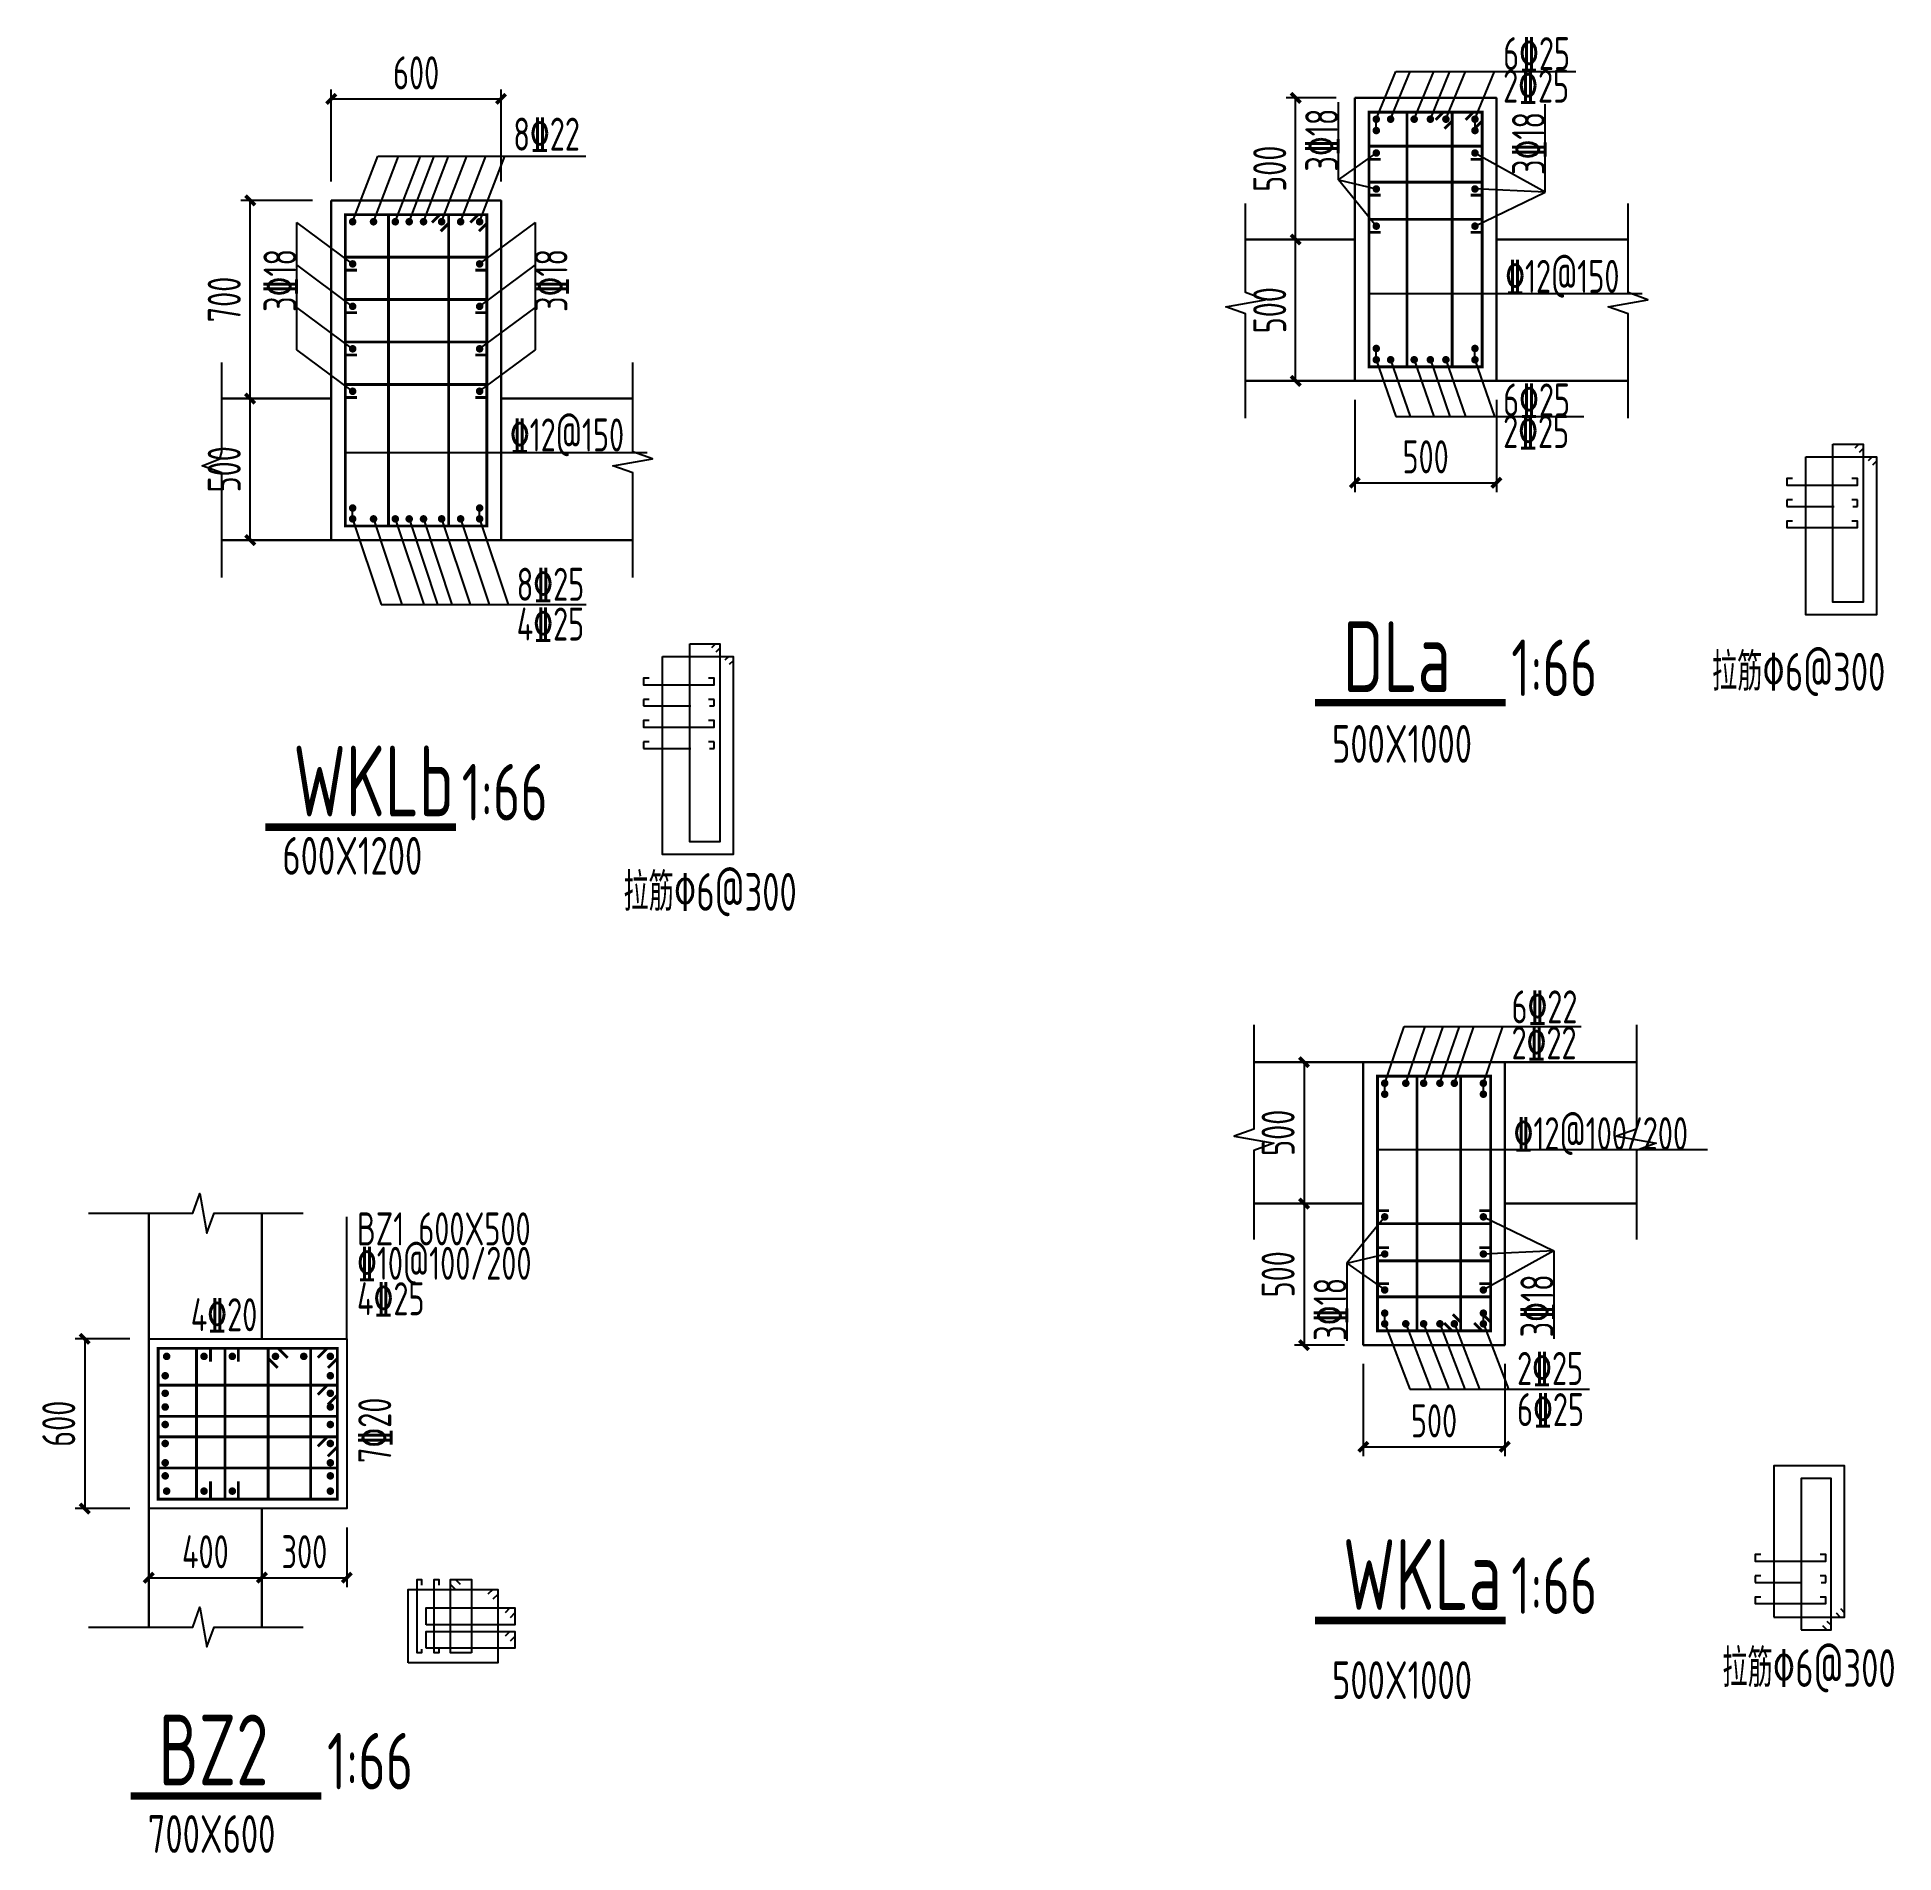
# Model space of a CAD drawing. Header units: millimetres. Extents: x -897614 to 191467, y -439928 to 101803.
# Drawn here: x -556625 to -546783, y -319655 to -310031 of the extents above; entities that cross this region are included whole.
import ezdxf

# ---------------------------------------------------------------- set-up
doc = ezdxf.new("R2010")
doc.units = ezdxf.units.MM
doc.header["$LTSCALE"] = 1000
doc.linetypes.add('DASH', pattern=[0.35, 0.25, -0.1])
for name, color, linetype in [('COLUMN', 2, 'Continuous'), ('DIM_LEAD', 3, 'Continuous'), ('DIM_SYMB', 3, 'Continuous'), ('JG_TEXT', 7, 'Continuous'), ('PUB_TEXT', 7, 'Continuous'), ('REIN', 1, 'Continuous')]:
    doc.layers.add(name, color=color, linetype=linetype)
doc.layers.add('WALL', color=6, linetype='Continuous', lineweight=30)
doc.styles.add('TSSD', font='tssdeng.shx', dxfattribs={"width": 0.7, "bigfont": 'tssdchn.shx'})
doc.dimstyles.new('TSD', dxfattribs={"dimtxt": 350, "dimasz": 100, "dimexe": 100, "dimexo": 200, "dimgap": 100, "dimtad": 1, "dimdec": 0, "dimzin": 0, "dimdsep": 46, "dimtxsty": 'TSSD', "dimblk": 'ARCHTICK', "dimcen": 0.09, "dimclrt": 7, "dimazin": 2, "dimtfac": 1, "dimtdec": 0, "dimtix": 1, "dimtmove": 2, "dimatfit": 3, "dimfxl": 0, "dimtolj": 1, "dimtzin": 0, "dimarcsym": 0})

msp = doc.modelspace()

# ---------------------------------------------------------------- texts
at = {"layer": 'PUB_TEXT', "style": 'TSSD', "width": 0.7}
for s, height, p in [('DLa', 375, (-549704.34507, -313502.19821)), ('1:66', 300, (-548811.18329, -313523.93322)), ('拉筋%%1306@300', 200, (-547746.84706, -313494.98088)), ('500X1000', 200, (-549761.64397, -313877.32293)), ('WKLb', 375, (-555267.78396, -314161.66882)), ('1:66', 300, (-554374.62218, -314183.40384)), ('600X1200', 200, (-555325.08286, -314470.58972)), ('拉筋%%1306@300', 200, (-553516.94082, -314661.79402)), ('WKLa', 375, (-549704.34507, -318367.13502)), ('1:66', 300, (-548811.18329, -318388.87003)), ('拉筋%%1306@300', 200, (-547692.0932, -318775.64052)), ('500X1000', 200, (-549761.64397, -318839.61631)), ('BZ2', 375, (-555981.61124, -319297.1454)), ('1:66', 300, (-555088.44946, -319318.88042)), ('700X600', 200, (-556038.91014, -319655.15357))]:
    msp.add_text(s, height=height, rotation=359.999999146, dxfattribs=at).set_placement(p)

# ---------------------------------------------------------------- blocks, each defined once
blk = doc.blocks.new('_ArchTick')
at = {"color": 0, "linetype": 'ByBlock', "const_width": 0.4}
blk.add_lwpolyline([(-0.5, -0.5), (0.5, 0.5)], dxfattribs=at)
blk = doc.blocks.new('*D1641')
at = {"layer": 'Defpoints', "color": 0, "transparency": 16777216}
for p in [(-248340, -164889), (-246840, -164889), (-246840, -165968)]:
    blk.add_point(p, dxfattribs=at)
at = {"layer": 'DIM_LEAD', "color": 0, "lineweight": -2, "transparency": 16777216}
for p, q in [((-248340, -165089), (-248340, -166068)), ((-246840, -165089), (-246840, -166068)), ((-248340, -165968), (-246840, -165968))]:
    blk.add_line(p, q, dxfattribs=at)
at = {"layer": 'DIM_LEAD', "color": 0, "lineweight": -2, "transparency": 16777216, "xscale": 100, "yscale": 100, "zscale": 100, "rotation": 180}
blk.add_blockref('_ArchTick', (-248340, -165968), dxfattribs=at)
at = {"layer": 'DIM_LEAD', "color": 0, "lineweight": -2, "transparency": 16777216, "xscale": 100, "yscale": 100, "zscale": 100}
blk.add_blockref('_ArchTick', (-246840, -165968), dxfattribs=at)
at = {"layer": 'DIM_LEAD', "color": 7, "transparency": 16777216, "insert": (-247590, -165693), "char_height": 350, "attachment_point": 5, "style": 'TSSD'}
blk.add_mtext('\\A1;500', dxfattribs=at)
blk = doc.blocks.new('*D1642')
at = {"layer": 'Defpoints', "color": 0, "transparency": 16777216}
for p in [(-248968, -163389), (-248340, -163389), (-248340, -164889)]:
    blk.add_point(p, dxfattribs=at)
at = {"layer": 'DIM_LEAD', "color": 0, "lineweight": -2, "transparency": 16777216}
for p, q in [((-248540, -163389), (-249068, -163389)), ((-248968, -164889), (-248968, -163389)), ((-248540, -164889), (-249068, -164889))]:
    blk.add_line(p, q, dxfattribs=at)
at = {"layer": 'DIM_LEAD', "color": 0, "lineweight": -2, "transparency": 16777216, "xscale": 100, "yscale": 100, "zscale": 100}
for p, rotation in [((-248968, -163389), 90), ((-248968, -164889), 270)]:
    blk.add_blockref('_ArchTick', p, dxfattribs=dict(at, rotation=rotation))
at = {"layer": 'DIM_LEAD', "color": 7, "transparency": 16777216, "insert": (-249243, -164139), "char_height": 350, "attachment_point": 5, "rotation": 90, "style": 'TSSD'}
blk.add_mtext('\\A1;500', dxfattribs=at)
blk = doc.blocks.new('*D1643')
at = {"layer": 'Defpoints', "color": 0, "transparency": 16777216}
for p in [(-248968, -161889), (-248340, -161889), (-248340, -163389)]:
    blk.add_point(p, dxfattribs=at)
at = {"layer": 'DIM_LEAD', "color": 0, "lineweight": -2, "transparency": 16777216}
for p, q in [((-248540, -161889), (-249068, -161889)), ((-248968, -163389), (-248968, -161889)), ((-248540, -163389), (-249068, -163389))]:
    blk.add_line(p, q, dxfattribs=at)
at = {"layer": 'DIM_LEAD', "color": 0, "lineweight": -2, "transparency": 16777216, "xscale": 100, "yscale": 100, "zscale": 100}
for p, rotation in [((-248968, -161889), 90), ((-248968, -163389), 270)]:
    blk.add_blockref('_ArchTick', p, dxfattribs=dict(at, rotation=rotation))
at = {"layer": 'DIM_LEAD', "color": 7, "transparency": 16777216, "insert": (-249243, -162639), "char_height": 350, "attachment_point": 5, "rotation": 90, "style": 'TSSD'}
blk.add_mtext('\\A1;500', dxfattribs=at)
blk = doc.blocks.new('*D1648')
at = {"layer": 'Defpoints', "color": 0, "transparency": 16777216}
for p in [(1369, 1179), (2869, 1179), (2869, 100)]:
    blk.add_point(p, dxfattribs=at)
at = {"layer": 'DIM_LEAD', "color": 0, "lineweight": -2, "transparency": 16777216}
for p, q in [((1369, 979), (1369, 0)), ((2869, 979), (2869, 0)), ((1369, 100), (2869, 100))]:
    blk.add_line(p, q, dxfattribs=at)
at = {"layer": 'DIM_LEAD', "color": 0, "lineweight": -2, "transparency": 16777216, "xscale": 100, "yscale": 100, "zscale": 100, "rotation": 180}
blk.add_blockref('_ArchTick', (1369, 100), dxfattribs=at)
at = {"layer": 'DIM_LEAD', "color": 0, "lineweight": -2, "transparency": 16777216, "xscale": 100, "yscale": 100, "zscale": 100}
blk.add_blockref('_ArchTick', (2869, 100), dxfattribs=at)
at = {"layer": 'DIM_LEAD', "color": 7, "transparency": 16777216, "insert": (2119, 375), "char_height": 350, "attachment_point": 5, "style": 'TSSD'}
blk.add_mtext('\\A1;500', dxfattribs=at)
blk = doc.blocks.new('*D1645')
at = {"layer": 'Defpoints', "color": 0, "transparency": 16777216}
for p in [(-250955, -165844), (-251583, -167344), (-250955, -167344)]:
    blk.add_point(p, dxfattribs=at)
at = {"layer": 'DIM_LEAD', "color": 0, "lineweight": -2, "transparency": 16777216}
for p, q in [((-251155, -165844), (-251683, -165844)), ((-251583, -165844), (-251583, -167344)), ((-251155, -167344), (-251683, -167344))]:
    blk.add_line(p, q, dxfattribs=at)
at = {"layer": 'DIM_LEAD', "color": 0, "lineweight": -2, "transparency": 16777216, "xscale": 100, "yscale": 100, "zscale": 100}
for p, rotation in [((-251583, -165844), 90), ((-251583, -167344), 270)]:
    blk.add_blockref('_ArchTick', p, dxfattribs=dict(at, rotation=rotation))
at = {"layer": 'DIM_LEAD', "color": 7, "transparency": 16777216, "insert": (-251858, -166594), "char_height": 350, "attachment_point": 5, "rotation": 90, "style": 'TSSD'}
blk.add_mtext('\\A1;500', dxfattribs=at)
blk = doc.blocks.new('*D1646')
at = {"layer": 'Defpoints', "color": 0, "transparency": 16777216}
for p in [(-250955, -167344), (-251583, -168844), (-250955, -168844)]:
    blk.add_point(p, dxfattribs=at)
at = {"layer": 'DIM_LEAD', "color": 0, "lineweight": -2, "transparency": 16777216}
for p, q in [((-251155, -167344), (-251683, -167344)), ((-251583, -167344), (-251583, -168844)), ((-251155, -168844), (-251683, -168844))]:
    blk.add_line(p, q, dxfattribs=at)
at = {"layer": 'DIM_LEAD', "color": 0, "lineweight": -2, "transparency": 16777216, "xscale": 100, "yscale": 100, "zscale": 100}
for p, rotation in [((-251583, -167344), 90), ((-251583, -168844), 270)]:
    blk.add_blockref('_ArchTick', p, dxfattribs=dict(at, rotation=rotation))
at = {"layer": 'DIM_LEAD', "color": 7, "transparency": 16777216, "insert": (-251858, -168094), "char_height": 350, "attachment_point": 5, "rotation": 90, "style": 'TSSD'}
blk.add_mtext('\\A1;500', dxfattribs=at)
blk = doc.blocks.new('*D1653')
at = {"layer": 'Defpoints', "color": 0, "transparency": 16777216}
for p in [(3169, 5362), (1369, 4284), (3169, 4284)]:
    blk.add_point(p, dxfattribs=at)
at = {"layer": 'DIM_LEAD', "color": 0, "lineweight": -2, "transparency": 16777216}
for p, q in [((1369, 4484), (1369, 5462)), ((1369, 5362), (3169, 5362)), ((3169, 4484), (3169, 5462))]:
    blk.add_line(p, q, dxfattribs=at)
at = {"layer": 'DIM_LEAD', "color": 0, "lineweight": -2, "transparency": 16777216, "xscale": 100, "yscale": 100, "zscale": 100, "rotation": 180}
blk.add_blockref('_ArchTick', (1369, 5362), dxfattribs=at)
at = {"layer": 'DIM_LEAD', "color": 0, "lineweight": -2, "transparency": 16777216, "xscale": 100, "yscale": 100, "zscale": 100}
blk.add_blockref('_ArchTick', (3169, 5362), dxfattribs=at)
at = {"layer": 'DIM_LEAD', "color": 7, "transparency": 16777216, "insert": (2269, 5637), "char_height": 350, "attachment_point": 5, "style": 'TSSD'}
blk.add_mtext('\\A1;600', dxfattribs=at)
blk = doc.blocks.new('*D1650')
at = {"layer": 'Defpoints', "color": 0, "transparency": 16777216}
for p in [(-251531, -172323), (-250672, -172323), (-250672, -173823)]:
    blk.add_point(p, dxfattribs=at)
at = {"layer": 'DIM_LEAD', "color": 0, "lineweight": -2, "transparency": 16777216}
for p, q in [((-250872, -172323), (-251631, -172323)), ((-251531, -173823), (-251531, -172323)), ((-250872, -173823), (-251631, -173823))]:
    blk.add_line(p, q, dxfattribs=at)
at = {"layer": 'DIM_LEAD', "color": 0, "lineweight": -2, "transparency": 16777216, "xscale": 100, "yscale": 100, "zscale": 100}
for p, rotation in [((-251531, -172323), 90), ((-251531, -173823), 270)]:
    blk.add_blockref('_ArchTick', p, dxfattribs=dict(at, rotation=rotation))
at = {"layer": 'DIM_LEAD', "color": 7, "transparency": 16777216, "insert": (-251806, -173073), "char_height": 350, "attachment_point": 5, "rotation": 90, "style": 'TSSD'}
blk.add_mtext('\\A1;500', dxfattribs=at)
blk = doc.blocks.new('*D1651')
at = {"layer": 'Defpoints', "color": 0, "transparency": 16777216}
for p in [(-251531, -170223), (-250672, -170223), (-250672, -172323)]:
    blk.add_point(p, dxfattribs=at)
at = {"layer": 'DIM_LEAD', "color": 0, "lineweight": -2, "transparency": 16777216}
for p, q in [((-250872, -170223), (-251631, -170223)), ((-251531, -172323), (-251531, -170223)), ((-250872, -172323), (-251631, -172323))]:
    blk.add_line(p, q, dxfattribs=at)
at = {"layer": 'DIM_LEAD', "color": 0, "lineweight": -2, "transparency": 16777216, "xscale": 100, "yscale": 100, "zscale": 100}
for p, rotation in [((-251531, -170223), 90), ((-251531, -172323), 270)]:
    blk.add_blockref('_ArchTick', p, dxfattribs=dict(at, rotation=rotation))
at = {"layer": 'DIM_LEAD', "color": 7, "transparency": 16777216, "insert": (-251806, -171273), "char_height": 350, "attachment_point": 5, "rotation": 90, "style": 'TSSD'}
blk.add_mtext('\\A1;700', dxfattribs=at)
blk = doc.blocks.new('*D1657')
at = {"layer": 'Defpoints', "color": 0, "transparency": 16777216}
for p in [(-245892, -169795), (-246571, -171595), (-245892, -171595)]:
    blk.add_point(p, dxfattribs=at)
at = {"layer": 'DIM_LEAD', "color": 0, "lineweight": -2, "transparency": 16777216}
for p, q in [((-246092, -169795), (-246671, -169795)), ((-246571, -169795), (-246571, -171595)), ((-246092, -171595), (-246671, -171595))]:
    blk.add_line(p, q, dxfattribs=at)
at = {"layer": 'DIM_LEAD', "color": 0, "lineweight": -2, "transparency": 16777216, "xscale": 100, "yscale": 100, "zscale": 100}
for p, rotation in [((-246571, -169795), 90), ((-246571, -171595), 270)]:
    blk.add_blockref('_ArchTick', p, dxfattribs=dict(at, rotation=rotation))
at = {"layer": 'DIM_LEAD', "color": 7, "transparency": 16777216, "insert": (-246846, -170695), "char_height": 350, "attachment_point": 5, "rotation": 90, "style": 'TSSD'}
blk.add_mtext('\\A1;600', dxfattribs=at)
blk = doc.blocks.new('*D1658')
at = {"layer": 'Defpoints', "color": 0, "transparency": 16777216}
for p in [(-245892, -171595), (-244692, -171595), (-244692, -172327)]:
    blk.add_point(p, dxfattribs=at)
at = {"layer": 'DIM_LEAD', "color": 0, "lineweight": -2, "transparency": 16777216}
for p, q in [((-245892, -171795), (-245892, -172427)), ((-244692, -171795), (-244692, -172427)), ((-245892, -172327), (-244692, -172327))]:
    blk.add_line(p, q, dxfattribs=at)
at = {"layer": 'DIM_LEAD', "color": 0, "lineweight": -2, "transparency": 16777216, "xscale": 100, "yscale": 100, "zscale": 100, "rotation": 180}
blk.add_blockref('_ArchTick', (-245892, -172327), dxfattribs=at)
at = {"layer": 'DIM_LEAD', "color": 0, "lineweight": -2, "transparency": 16777216, "xscale": 100, "yscale": 100, "zscale": 100}
blk.add_blockref('_ArchTick', (-244692, -172327), dxfattribs=at)
at = {"layer": 'DIM_LEAD', "color": 7, "transparency": 16777216, "insert": (-245292, -172052), "char_height": 350, "attachment_point": 5, "style": 'TSSD'}
blk.add_mtext('\\A1;400', dxfattribs=at)
blk = doc.blocks.new('*D1659')
at = {"layer": 'Defpoints', "color": 0, "transparency": 16777216}
for p in [(-244692, -171595), (-243792, -171595), (-243792, -172327)]:
    blk.add_point(p, dxfattribs=at)
at = {"layer": 'DIM_LEAD', "color": 0, "lineweight": -2, "transparency": 16777216}
for p, q in [((-244692, -171795), (-244692, -172427)), ((-243792, -171795), (-243792, -172427)), ((-244692, -172327), (-243792, -172327))]:
    blk.add_line(p, q, dxfattribs=at)
at = {"layer": 'DIM_LEAD', "color": 0, "lineweight": -2, "transparency": 16777216, "xscale": 100, "yscale": 100, "zscale": 100, "rotation": 180}
blk.add_blockref('_ArchTick', (-244692, -172327), dxfattribs=at)
at = {"layer": 'DIM_LEAD', "color": 0, "lineweight": -2, "transparency": 16777216, "xscale": 100, "yscale": 100, "zscale": 100}
blk.add_blockref('_ArchTick', (-243792, -172327), dxfattribs=at)
at = {"layer": 'DIM_LEAD', "color": 7, "transparency": 16777216, "insert": (-244242, -172052), "char_height": 350, "attachment_point": 5, "style": 'TSSD'}
blk.add_mtext('\\A1;300', dxfattribs=at)
blk = doc.blocks.new('A$C7F8D2F07')
at = {"color": 5, "elevation": 0}
for points in [[(210, 783.4), (210, 1890.8), (0, 1965.3), (420, 2039.4), (210, 2115.8), (210, 3061)], [(4264.9, 783.4), (4264.9, 1890.8), (4054.9, 1965.3), (4474.9, 2039.4), (4264.9, 2115.8), (4264.9, 3061)]]:
    blk.add_lwpolyline(points, dxfattribs=at)
at = {"layer": 'JG_TEXT'}
for p, q in [((1596.4, 3953.6), (1803.4, 4459.5)), ((1748.3, 3953.6), (1955.4, 4459.5)), ((1803.4, 4459.5), (3710.4, 4459.5)), ((1998.2, 3953.6), (2205.3, 4459.5)), ((2169.8, 3953.6), (2376.9, 4459.5)), ((2334.4, 3953.6), (2541.4, 4459.5)), ((2642.4, 3953.6), (2849.5, 4459.5)), ((1196, 3310.2), (1196, 4135.8)), ((1596.4, 3833.2), (1596.4, 3953.6)), ((2642.4, 3953.6), (2642.4, 3833.2)), ((3388, 3179.7), (3388, 4111.3)), ((1196, 3310.2), (1596.4, 3595.1)), ((3388, 3179.7), (2642.4, 3595.1)), ((1596.4, 2820.2), (1196, 3310.2)), ((1196, 3310.2), (1596.4, 3213.9)), ((3388, 3179.7), (2642.4, 3213.9)), ((2642.4, 2820.2), (3388, 3179.7)), ((1519.4, 2106.2), (4413.6, 2106.2)), ((1596.4, 1403.7), (1596.4, 1523.1)), ((1596.4, 1403.7), (1803.4, 803.1)), ((1748.3, 1403.7), (1955.4, 803.1)), ((1998.2, 1403.7), (2205.3, 803.1)), ((2169.8, 1403.7), (2376.9, 803.1)), ((2334.4, 1403.7), (2541.4, 803.1)), ((2642.4, 1403.7), (2642.4, 1523.1)), ((2642.4, 1403.7), (2849.5, 803.1)), ((1803.4, 803.1), (3795.5, 803.1))]:
    blk.add_line(p, q, dxfattribs=at)
at = {"layer": 'REIN', "const_width": 30}
for points in [[(1519.4, 4028.7), (2719.4, 4028.7), (2719.4, 1328.7), (1519.4, 1328.7)], [(1921.2, 4028.7), (2400.9, 4028.7), (2400.9, 1328.7), (1921.2, 1328.7)]]:
    blk.add_lwpolyline(points, close=True, dxfattribs=at)
at = {"layer": 'REIN', "const_width": 40}
for points in [[(1616.4, 3953.6, -1), (1576.4, 3953.6, -1)], [(1768.3, 3953.6, -1), (1728.3, 3953.6, -1)], [(2018.2, 3953.6, -1), (1978.2, 3953.6, -1)], [(2189.8, 3953.6, -1), (2149.8, 3953.6, -1)], [(2354.4, 3953.6, -1), (2314.4, 3953.6, -1)], [(2622.4, 3953.6, 1), (2662.4, 3953.6, 1)], [(1616.4, 3833.2, -1), (1576.4, 3833.2, -1)], [(2622.4, 3833.2, 1), (2662.4, 3833.2, 1)], [(1616.4, 3595.1, 1), (1576.4, 3595.1, 1)], [(2622.4, 3595.1, -1), (2662.4, 3595.1, -1)], [(1616.4, 3213.9, 1), (1576.4, 3213.9, 1)], [(2622.4, 3213.9, -1), (2662.4, 3213.9, -1)], [(1616.4, 2820.2, 1), (1576.4, 2820.2, 1)], [(2622.4, 2820.2, -1), (2662.4, 2820.2, -1)], [(1616.4, 1523.1, 1), (1576.4, 1523.1, 1)], [(1616.4, 1403.7, 1), (1576.4, 1403.7, 1)], [(1768.3, 1403.7, 1), (1728.3, 1403.7, 1)], [(2018.2, 1403.7, 1), (1978.2, 1403.7, 1)], [(2189.8, 1403.7, 1), (2149.8, 1403.7, 1)], [(2354.4, 1403.7, 1), (2314.4, 1403.7, 1)], [(2622.4, 1523.1, -1), (2662.4, 1523.1, -1)], [(2622.4, 1403.7, -1), (2662.4, 1403.7, -1)]]:
    blk.add_lwpolyline(points, format="xyb", close=True, dxfattribs=at)
at = {"layer": 'REIN', "const_width": 30}
for points in [[(2308.5, 4028.7), (2225.8, 3946)], [(2400.9, 3936.2), (2318.2, 3853.5)], [(2627, 4028.7), (2544.3, 3946)], [(2719.4, 3936.2), (2636.7, 3853.5)], [(1642.5, 3528.7), (1519.4, 3528.7), (1519.4, 3667), (2719.4, 3667), (2719.4, 3528.7), (2597.7, 3528.7)], [(1642.5, 2753.9), (1519.4, 2753.9), (1519.4, 2892.2), (2719.4, 2892.2), (2719.4, 2753.9), (2597.7, 2753.9)]]:
    blk.add_lwpolyline(points, dxfattribs=at)
at = {"layer": 'REIN', "linetype": 'DASH', "const_width": 30}
blk.add_lwpolyline([(1642.5, 3147.6), (1519.4, 3147.6), (1519.4, 3285.9), (2719.4, 3285.9), (2719.4, 3147.6), (2597.7, 3147.6)], dxfattribs=at)
at = {"layer": 'WALL'}
for p, q in [((210, 2678.7), (1369.4, 2678.7)), ((2869.4, 2678.7), (4264.9, 2678.7)), ((210, 1178.7), (4264.9, 1178.7))]:
    blk.add_line(p, q, dxfattribs=at)
blk.add_lwpolyline([(1369.4, 4178.7), (2869.4, 4178.7), (2869.4, 1178.7), (1369.4, 1178.7)], close=True, dxfattribs=at)
at = {"layer": 'JG_TEXT', "style": 'TSSD', "width": 0.7}
for s, p in [('6%%13225', (2941.2, 4473.5)), ('2%%13225', (2941.2, 4129.4)), ('%%13212@150', (2962.8, 2112.7)), ('6%%13225', (2941.2, 802.2)), ('2%%13225', (2941.2, 467.9))]:
    blk.add_text(s, height=350, dxfattribs=at).set_placement(p)
for p in [(1193.4, 3398.7), (3385.8, 3362.4)]:
    blk.add_text('3%%13218', height=350, rotation=90, dxfattribs=at).set_placement(p)
at = {"layer": 'DIM_LEAD'}
for base, p1, p2, override, picture, middle in [((741.5, 4178.7), (1369.4, 2678.7), (1369.4, 4178.7), {"dimlfac": 0.333333}, '*D1643', (466.5, 3428.7)), ((741.5, 2678.7), (1369.4, 1178.7), (1369.4, 2678.7), {"dimscale": 1, "dimlfac": 0.333333}, '*D1642', (466.5, 1928.7))]:
    dim = blk.add_linear_dim(base=base, p1=p1, p2=p2, angle=90, dimstyle='TSD', override=override, dxfattribs=at)
    dim.commit()
    dim.dimension.update_dxf_attribs({"geometry": picture, "text_midpoint": middle, "insert": (249709.6, 166067.7)})
dim = blk.add_linear_dim(base=(2869.4, 100), p1=(1369.4, 1178.7), p2=(2869.4, 1178.7), dimstyle='TSD', override={"dimlfac": 0.333333}, dxfattribs=at)
dim.commit()
dim.dimension.update_dxf_attribs({"geometry": '*D1641', "text_midpoint": (2119.4, 375), "insert": (249709.6, 166067.7)})
blk = doc.blocks.new('A$C5A8319A0')
for p, q in [((1596.4, 3837.6), (1596.4, 3953.6)), ((2642.4, 3837.6), (2642.4, 3953.6)), ((1596.4, 1403.7), (1596.4, 1516.3)), ((2642.4, 1403.7), (2642.4, 1516.3))]:
    blk.add_line(p, q)
at = {"color": 5, "elevation": 0}
for points in [[(210, 4573.9), (210, 3466.5), (0, 3392), (420, 3318), (210, 3241.5), (210, 2296.4)], [(4264.9, 4573.9), (4264.9, 3466.5), (4054.9, 3392), (4474.9, 3318), (4264.9, 3241.5), (4264.9, 2296.4)]]:
    blk.add_lwpolyline(points, dxfattribs=at)
at = {"layer": 'JG_TEXT'}
for p, q in [((1596.4, 3953.6), (1803.4, 4554.2)), ((1803.4, 4554.2), (3678.5, 4554.2)), ((1819.7, 3953.6), (2026.8, 4554.2)), ((2009.1, 3953.6), (2216.2, 4554.2)), ((2181.5, 3953.6), (2388.6, 4554.2)), ((2334.4, 3953.6), (2541.4, 4554.2)), ((2642.4, 3953.6), (2849.5, 4554.2)), ((1519.4, 3251.1), (5018.3, 3251.1)), ((1596.4, 2537.1), (1196, 2047.1)), ((2642.4, 2537.1), (3388, 2177.6)), ((3388, 2177.6), (2642.4, 1762.3)), ((3388, 2177.6), (2642.4, 2143.5)), ((3388, 2177.6), (3388, 1246)), ((1196, 2047.1), (1596.4, 2143.5)), ((1196, 2047.1), (1596.4, 1762.3)), ((1196, 2047.1), (1196, 1221.6)), ((1596.4, 1403.7), (1862.1, 709.1)), ((1819.7, 1403.7), (2085.4, 709.1)), ((2009.1, 1403.7), (2274.8, 709.1)), ((2181.5, 1403.7), (2447.2, 709.1)), ((2334.4, 1403.7), (2600, 709.1)), ((2642.4, 1403.7), (2908.1, 709.1)), ((1862.1, 709.1), (3769, 709.1))]:
    blk.add_line(p, q, dxfattribs=at)
at = {"layer": 'REIN', "const_width": 30}
for points in [[(1519.4, 1328.7), (2719.4, 1328.7), (2719.4, 4028.7), (1519.4, 4028.7)], [(1938.1, 1328.7), (2400.9, 1328.7), (2400.9, 4028.7), (1938.1, 4028.7)]]:
    blk.add_lwpolyline(points, close=True, dxfattribs=at)
at = {"layer": 'REIN', "const_width": 40}
for points in [[(1616.4, 3953.6, -1), (1576.4, 3953.6, -1)], [(1839.7, 3953.6, -1), (1799.7, 3953.6, -1)], [(2029.1, 3953.6, -1), (1989.1, 3953.6, -1)], [(2201.5, 3953.6, -1), (2161.5, 3953.6, -1)], [(2354.4, 3953.6, -1), (2314.4, 3953.6, -1)], [(2622.4, 3953.6, 1), (2662.4, 3953.6, 1)], [(1616.4, 3837.6, -1), (1576.4, 3837.6, -1)], [(2622.4, 3837.6, 1), (2662.4, 3837.6, 1)], [(1616.4, 2537.1, -1), (1576.4, 2537.1, -1)], [(2622.4, 2537.1, 1), (2662.4, 2537.1, 1)], [(1616.4, 2143.5, -1), (1576.4, 2143.5, -1)], [(2622.4, 2143.5, 1), (2662.4, 2143.5, 1)], [(1616.4, 1762.3, -1), (1576.4, 1762.3, -1)], [(2622.4, 1762.3, 1), (2662.4, 1762.3, 1)], [(1616.4, 1516.3, 1), (1576.4, 1516.3, 1)], [(1616.4, 1403.7, 1), (1576.4, 1403.7, 1)], [(1839.7, 1403.7, 1), (1799.7, 1403.7, 1)], [(2029.1, 1403.7, 1), (1989.1, 1403.7, 1)], [(2201.5, 1403.7, 1), (2161.5, 1403.7, 1)], [(2354.4, 1403.7, 1), (2314.4, 1403.7, 1)], [(2622.4, 1516.3, -1), (2662.4, 1516.3, -1)], [(2622.4, 1403.7, -1), (2662.4, 1403.7, -1)]]:
    blk.add_lwpolyline(points, format="xyb", close=True, dxfattribs=at)
at = {"layer": 'REIN', "const_width": 30}
for points in [[(1642.5, 2603.5), (1519.4, 2603.5), (1519.4, 2465.2), (2719.4, 2465.2), (2719.4, 2603.5), (2597.7, 2603.5)], [(1642.5, 1828.6), (1519.4, 1828.6), (1519.4, 1690.3), (2719.4, 1690.3), (2719.4, 1828.6), (2597.7, 1828.6)], [(2308.5, 1328.7), (2225.8, 1411.4)], [(2400.9, 1421.1), (2318.2, 1503.8)], [(2627, 1328.7), (2544.3, 1411.4)], [(2719.4, 1421.1), (2636.7, 1503.8)]]:
    blk.add_lwpolyline(points, dxfattribs=at)
at = {"layer": 'REIN', "linetype": 'DASH', "const_width": 30}
blk.add_lwpolyline([(1642.5, 2209.8), (1519.4, 2209.8), (1519.4, 2071.5), (2719.4, 2071.5), (2719.4, 2209.8), (2597.7, 2209.8)], dxfattribs=at)
at = {"layer": 'WALL'}
for p, q in [((210, 4178.7), (4264.9, 4178.7)), ((210, 2678.7), (1369.4, 2678.7)), ((2869.4, 2678.7), (4264.9, 2678.7))]:
    blk.add_line(p, q, dxfattribs=at)
blk.add_lwpolyline([(1369.4, 1178.7), (2869.4, 1178.7), (2869.4, 4178.7), (1369.4, 4178.7)], close=True, dxfattribs=at)
at = {"layer": 'JG_TEXT', "style": 'TSSD', "width": 0.7}
for s, p in [('6%%13222', (2941.2, 4588.2)), ('2%%13222', (2941.2, 4207.3)), ('%%13212@100/200', (2962.8, 3244.2)), ('2%%13225', (2999.8, 755.6)), ('6%%13225', (2999.8, 319.1))]:
    blk.add_text(s, height=350, dxfattribs=at).set_placement(p)
for p in [(1193.4, 1223.6), (3385.8, 1260)]:
    blk.add_text('3%%13218', height=350, rotation=90, dxfattribs=at).set_placement(p)
at = {"layer": 'DIM_LEAD'}
for base, p1, p2, override, picture, middle in [((741.5, 2678.7), (1369.4, 4178.7), (1369.4, 2678.7), {"dimscale": 1, "dimlfac": 0.333333}, '*D1645', (466.5, 3428.7)), ((741.5, 1178.7), (1369.4, 2678.7), (1369.4, 1178.7), {"dimlfac": 0.333333}, '*D1646', (466.5, 1928.7))]:
    dim = blk.add_linear_dim(base=base, p1=p1, p2=p2, angle=270, dimstyle='TSD', override=override, dxfattribs=at)
    dim.commit()
    dim.dimension.update_dxf_attribs({"geometry": picture, "text_midpoint": middle, "insert": (252324.2, 170022.2)})
dim = blk.add_linear_dim(base=(2869.4, 100), p1=(1369.4, 1178.7), p2=(2869.4, 1178.7), dimstyle='TSD', override={"dimlfac": 0.333333}, dxfattribs=at)
dim.commit()
dim.dimension.update_dxf_attribs({"geometry": '*D1648', "text_midpoint": (2119.4, 375)})
blk = doc.blocks.new('A$C2A85039F')
at = {"color": 5, "elevation": 0}
for points in [[(210, 288.4), (210, 1395.8), (0, 1470.3), (188.1, 1544.4), (210, 1620.8), (210, 2566)], [(4564.9, 288.4), (4564.9, 1395.8), (4354.9, 1470.3), (4774.9, 1544.4), (4564.9, 1620.8), (4564.9, 2566)]]:
    blk.add_lwpolyline(points, dxfattribs=at)
at = {"layer": 'JG_TEXT'}
for p, q in [((1596.4, 4058.6), (1862.1, 4753.3)), ((1817.7, 4058.6), (2083.4, 4753.3)), ((1862.1, 4753.3), (4069, 4753.3)), ((2048.3, 4058.6), (2314, 4753.3)), ((2195.9, 4058.6), (2461.6, 4753.3)), ((2347.8, 4058.6), (2613.5, 4753.3)), ((2539.7, 4058.6), (2805.4, 4753.3)), ((2741, 4058.6), (3006.7, 4753.3)), ((2942.4, 4058.6), (3208.1, 4753.3)), ((1004.2, 2700.5), (1004.2, 4050.5)), ((1596.4, 3611.7), (1004.2, 4050.5)), ((2942.4, 3611.7), (3534.6, 4050.5)), ((3534.6, 2700.5), (3534.6, 4050.5)), ((1596.4, 3161.7), (1004.2, 3600.5)), ((2942.4, 3161.7), (3534.6, 3600.5)), ((1596.4, 2711.7), (1004.2, 3150.5)), ((2942.4, 2711.7), (3534.6, 3150.5)), ((1596.4, 2261.7), (1004.2, 2700.5)), ((2942.4, 2261.7), (3534.6, 2700.5)), ((1519.4, 1611.2), (4718.6, 1611.2)), ((1596.4, 908.7), (1596.4, 1023.7)), ((2942.4, 908.7), (2942.4, 1023.7)), ((1596.4, 908.7), (1897.7, 0)), ((1817.7, 908.7), (2119, 0)), ((2048.3, 908.7), (2349.6, 0)), ((2195.9, 908.7), (2497.2, 0)), ((2347.8, 908.7), (2649.1, 0)), ((2539.7, 908.7), (2841, 0)), ((2741, 908.7), (3042.3, 0)), ((2942.4, 908.7), (3243.7, 0)), ((1897.7, 0), (4072.7, 0))]:
    blk.add_line(p, q, dxfattribs=at)
at = {"layer": 'REIN', "const_width": 30}
for points in [[(1519.4, 4133.7), (3019.4, 4133.7), (3019.4, 833.7), (1519.4, 833.7)], [(1976.1, 4133.7), (2613.5, 4133.7), (2613.5, 833.7), (1976.1, 833.7)]]:
    blk.add_lwpolyline(points, close=True, dxfattribs=at)
for points in [[(2521.1, 4133.7), (2438.4, 4051)], [(2927, 4133.7), (2844.3, 4051)], [(2613.5, 4041.2), (2530.8, 3958.5)], [(3019.4, 4041.2), (2936.7, 3958.5)], [(1642.5, 3095.4), (1519.4, 3095.4), (1519.4, 3233.7), (3019.4, 3233.7), (3019.4, 3095.4), (2897.7, 3095.4)], [(1642.5, 2195.4), (1519.4, 2195.4), (1519.4, 2333.7), (3019.4, 2333.7), (3019.4, 2195.4), (2897.7, 2195.4)]]:
    blk.add_lwpolyline(points, dxfattribs=at)
at = {"layer": 'REIN', "const_width": 40}
for points in [[(1616.4, 4058.6, -1), (1576.4, 4058.6, -1)], [(1837.7, 4058.6, -1), (1797.7, 4058.6, -1)], [(2068.3, 4058.6, -1), (2028.3, 4058.6, -1)], [(2215.9, 4058.6, -1), (2175.9, 4058.6, -1)], [(2367.8, 4058.6, -1), (2327.8, 4058.6, -1)], [(2559.7, 4058.6, -1), (2519.7, 4058.6, -1)], [(2761, 4058.6, -1), (2721, 4058.6, -1)], [(2922.4, 4058.6, 1), (2962.4, 4058.6, 1)], [(1616.4, 3611.7, 1), (1576.4, 3611.7, 1)], [(2922.4, 3611.7, -1), (2962.4, 3611.7, -1)], [(1616.4, 3161.7, 1), (1576.4, 3161.7, 1)], [(2922.4, 3161.7, -1), (2962.4, 3161.7, -1)], [(1616.4, 2711.7, 1), (1576.4, 2711.7, 1)], [(2922.4, 2711.7, -1), (2962.4, 2711.7, -1)], [(1616.4, 2261.7, 1), (1576.4, 2261.7, 1)], [(2922.4, 2261.7, -1), (2962.4, 2261.7, -1)], [(1616.4, 1023.7, 1), (1576.4, 1023.7, 1)], [(2922.4, 1023.7, -1), (2962.4, 1023.7, -1)], [(1616.4, 908.7, 1), (1576.4, 908.7, 1)], [(1837.7, 908.7, 1), (1797.7, 908.7, 1)], [(2068.3, 908.7, 1), (2028.3, 908.7, 1)], [(2215.9, 908.7, 1), (2175.9, 908.7, 1)], [(2367.8, 908.7, 1), (2327.8, 908.7, 1)], [(2559.7, 908.7, 1), (2519.7, 908.7, 1)], [(2761, 908.7, 1), (2721, 908.7, 1)], [(2922.4, 908.7, -1), (2962.4, 908.7, -1)]]:
    blk.add_lwpolyline(points, format="xyb", close=True, dxfattribs=at)
at = {"layer": 'REIN', "linetype": 'DASH', "const_width": 30}
for points in [[(1642.5, 3545.4), (1519.4, 3545.4), (1519.4, 3683.7), (3019.4, 3683.7), (3019.4, 3545.4), (2897.7, 3545.4)], [(1642.5, 2645.4), (1519.4, 2645.4), (1519.4, 2783.7), (3019.4, 2783.7), (3019.4, 2645.4), (2897.7, 2645.4)]]:
    blk.add_lwpolyline(points, dxfattribs=at)
at = {"layer": 'WALL'}
for p, q in [((210, 2183.7), (1369.4, 2183.7)), ((3169.4, 2183.7), (4564.9, 2183.7)), ((210, 683.7), (1369.4, 683.7)), ((3169.4, 683.7), (4564.9, 683.7))]:
    blk.add_line(p, q, dxfattribs=at)
blk.add_lwpolyline([(1369.4, 4283.7), (3169.4, 4283.7), (3169.4, 683.7), (1369.4, 683.7)], close=True, dxfattribs=at)
at = {"layer": 'JG_TEXT', "style": 'TSSD', "width": 0.7}
for s, p in [('8%%13222', (3299.8, 4812.3)), ('%%13212@150', (3262.8, 1623.6)), ('8%%13225', (3335.4, 40.3)), ('4%%13225', (3335.4, -380.9))]:
    blk.add_text(s, height=350, dxfattribs=at).set_placement(p)
for p in [(1001.6, 3102.7), (3873.8, 3102.7)]:
    blk.add_text('3%%13218', height=350, rotation=90, dxfattribs=at).set_placement(p)
at = {"layer": 'DIM_LEAD'}
dim = blk.add_linear_dim(base=(3169.4, 5362.4), p1=(1369.4, 4283.7), p2=(3169.4, 4283.7), dimstyle='TSD', override={"dimlfac": 0.333333}, dxfattribs=at)
dim.commit()
dim.dimension.update_dxf_attribs({"geometry": '*D1653', "text_midpoint": (2269.4, 5637.4)})
for base, p1, p2, override, picture, middle in [((509.6, 4283.7), (1369.4, 2183.7), (1369.4, 4283.7), {"dimlfac": 0.333333}, '*D1651', (234.6, 3233.7)), ((509.6, 2183.7), (1369.4, 683.7), (1369.4, 2183.7), {"dimscale": 1, "dimlfac": 0.333333}, '*D1650', (234.6, 1433.7))]:
    dim = blk.add_linear_dim(base=base, p1=p1, p2=p2, angle=90, dimstyle='TSD', override=override, dxfattribs=at)
    dim.commit()
    dim.dimension.update_dxf_attribs({"geometry": picture, "text_midpoint": middle, "insert": (252040.9, 174507.1)})
blk = doc.blocks.new('A$C3C367C86')
at = {"color": 5, "elevation": 0}
for points in [[(448.3, 4596.7), (1555.7, 4596.7), (1630.2, 4806.7), (1704.2, 4386.7), (1780.7, 4596.7), (2725.8, 4596.7)], [(448.3, 210), (1555.7, 210), (1630.2, 420), (1704.2, 0), (1780.7, 210), (2725.8, 210)]]:
    blk.add_lwpolyline(points, dxfattribs=at)
at = {"layer": 'COLUMN'}
blk.add_lwpolyline([(1088, 1465.3), (1088, 3265.3), (3188, 3265.3), (3188, 1465.3)], close=True, dxfattribs=at)
at = {"layer": 'JG_TEXT'}
blk.add_line((3188, 3265.3), (3188, 4560.2), dxfattribs=at)
at = {"layer": 'REIN', "const_width": 30}
for points in [[(1188, 1565.3), (1188, 3165.3), (3088, 3165.3), (3088, 1565.3)], [(2804.1, 1565.3), (2354, 1565.3), (2354, 3165.3), (2804.1, 3165.3)], [(1188, 2444.1), (1188, 2774.2), (3088, 2774.2), (3088, 2444.1)], [(1188, 1896.1), (1188, 2226.2), (3088, 2226.2), (3088, 1896.1)]]:
    blk.add_lwpolyline(points, close=True, dxfattribs=at)
for points in [[(1743.4, 3022.5), (1743.4, 3165.3), (1595.2, 3165.3), (1595.2, 1565.3), (1743.4, 1565.3), (1743.4, 1753.3)], [(2037.4, 3022.5), (2037.4, 3165.3), (1896.8, 3165.3), (1896.8, 1565.3), (2037.4, 1565.3), (2037.4, 1753.3)], [(2460.1, 3165.3), (2560.5, 3064.8)], [(2982, 3165.3), (2881.5, 3064.8)], [(2354, 3059.2), (2454.5, 2958.7)], [(3088, 3059.2), (2987.6, 2958.7)], [(2982, 2774.2), (2881.5, 2673.8)], [(3088, 2668.2), (2987.6, 2567.7)], [(2982, 2226.2), (2881.5, 2125.8)], [(3088, 2120.2), (2987.6, 2019.7)]]:
    blk.add_lwpolyline(points, dxfattribs=at)
at = {"layer": 'REIN', "const_width": 40}
for points in [[(1257.9, 3079.3, -1), (1297.9, 3079.3, -1)], [(1654.3, 3079.3, -1), (1694.3, 3079.3, -1)], [(1954.3, 3079.3, -1), (1994.3, 3079.3, -1)], [(2411.5, 3079.3, -1), (2451.5, 3079.3, -1)], [(2711.5, 3079.3, -1), (2751.5, 3079.3, -1)], [(3033.4, 3079.3, 1), (2993.4, 3079.3, 1)], [(1242.6, 2874.1, 1), (1282.6, 2874.1, 1)], [(3033.4, 2874.1, -1), (2993.4, 2874.1, -1)], [(1242.6, 2688.3, 1), (1282.6, 2688.3, 1)], [(1242.6, 2542.8, 1), (1282.6, 2542.8, 1)], [(3033.4, 2688.3, -1), (2993.4, 2688.3, -1)], [(3033.4, 2542.8, -1), (2993.4, 2542.8, -1)], [(1242.6, 2357, 1), (1282.6, 2357, 1)], [(3033.4, 2357, -1), (2993.4, 2357, -1)], [(1242.6, 2156, 1), (1282.6, 2156, 1)], [(3033.4, 2156, -1), (2993.4, 2156, -1)], [(1242.6, 1951.2, 1), (1282.6, 1951.2, 1)], [(3033.4, 1951.2, -1), (2993.4, 1951.2, -1)], [(1242.6, 1812.7, 1), (1282.6, 1812.7, 1)], [(3033.4, 1812.7, -1), (2993.4, 1812.7, -1)], [(1257.9, 1651.2, 1), (1297.9, 1651.2, 1)], [(1654.3, 1651.2, 1), (1694.3, 1651.2, 1)], [(1954.3, 1651.2, 1), (1994.3, 1651.2, 1)], [(3033.4, 1651.2, -1), (2993.4, 1651.2, -1)]]:
    blk.add_lwpolyline(points, format="xyb", close=True, dxfattribs=at)
at = {"layer": 'WALL'}
for p, q in [((1088, 4596.7), (1088, 210)), ((2288, 4596.7), (2288, 3265.3)), ((2288, 1465.3), (2288, 210))]:
    blk.add_line(p, q, dxfattribs=at)
at = {"layer": 'JG_TEXT', "style": 'TSSD', "width": 0.7}
for s, p in [('BZ1 600X500', (3296.3, 4255.9)), ('%%13210@100/200', (3296.3, 3890.9)), ('4%%13225', (3296.3, 3515.6)), ('4%%13220', (1533.7, 3345.9))]:
    blk.add_text(s, height=350, dxfattribs=at).set_placement(p)
blk.add_text('7%%13220', height=350, rotation=90, dxfattribs=at).set_placement((3658.7, 1948.9))
at = {"layer": 'DIM_LEAD'}
dim = blk.add_linear_dim(base=(409.6, 1465.3), p1=(1088, 3265.3), p2=(1088, 1465.3), angle=90, dimstyle='TSD', override={"dimlfac": 0.333333}, dxfattribs=at)
dim.commit()
dim.dimension.update_dxf_attribs({"geometry": '*D1657', "text_midpoint": (134.6, 2365.3), "insert": (246980.3, 173060.3)})
for base, p1, p2, picture, middle in [((2288, 733.3), (1088, 1465.3), (2288, 1465.3), '*D1658', (1688, 1008.3)), ((3188, 733.3), (2288, 1465.3), (3188, 1465.3), '*D1659', (2738, 1008.3))]:
    dim = blk.add_linear_dim(base=base, p1=p1, p2=p2, dimstyle='TSD', override={"dimlfac": 0.333333}, dxfattribs=at)
    dim.commit()
    dim.dimension.update_dxf_attribs({"geometry": picture, "text_midpoint": middle, "insert": (246980.3, 173060.3)})

# ---------------------------------------------------------------- linework, layer by layer
at = {"layer": 'DIM_SYMB', "const_width": 40}
for points in [[(-549852.3858, -313558.77424), (-548841.21257, -313558.77432)], [(-555415.8247, -314218.24485), (-554404.65146, -314218.24493)], [(-549852.3858, -318423.71105), (-548841.21257, -318423.71113)], [(-556129.65197, -319353.72143), (-555118.47874, -319353.72151)]]:
    msp.add_lwpolyline(points, dxfattribs=at)
at = {"layer": 'REIN'}
for points in [[(-547250.69415, -312255.7579), (-546875.69415, -312255.7579), (-546875.69415, -313093.00277), (-547250.69415, -313093.00277)], [(-547106.10698, -312189.17319), (-546946.76421, -312189.17319), (-546946.76421, -313026.41806), (-547106.10698, -313026.41806)], [(-553166.415, -313246.7735), (-553007.07223, -313246.7735), (-553007.07223, -314296.7735), (-553166.415, -314296.7735)], [(-553311.00217, -313313.35821), (-552936.00217, -313313.35821), (-552936.00217, -314363.35821), (-553311.00217, -314363.35821)], [(-547419.37478, -318405.59631), (-547044.37478, -318405.59631), (-547044.37478, -317604.32423), (-547419.37478, -317604.32423)], [(-547274.78761, -318472.18102), (-547115.44484, -318472.18102), (-547115.44484, -317670.90894), (-547274.78761, -317670.90894)], [(-554659.29736, -318647.48947), (-554659.29736, -318259.51012), (-554184.06884, -318259.51012), (-554184.06884, -318647.48947)], [(-554322.26362, -318594.04861), (-554434.78767, -318594.04861), (-554434.78767, -318206.06926), (-554322.26362, -318206.06926)], [(-554562.76674, -318446.02131), (-554562.76674, -318357.26466), (-554093.12706, -318357.26466), (-554093.12706, -318446.02131)], [(-554562.76674, -318569.73888), (-554562.76674, -318480.98222), (-554093.12706, -318480.98222), (-554093.12706, -318569.73888)]]:
    msp.add_lwpolyline(points, close=True, dxfattribs=at)
for points in [[(-546969.87081, -312189.17319), (-546990.54827, -312209.85065)], [(-546946.76421, -312212.27979), (-546967.44167, -312232.95725)], [(-546898.80075, -312255.7579), (-546919.47822, -312276.43536)], [(-546875.69415, -312278.8645), (-546896.37161, -312299.54196)], [(-547319.95458, -312371.18154), (-547350.73553, -312371.18154), (-547350.73553, -312405.7579), (-546975.73553, -312405.7579), (-546975.73553, -312371.18154), (-547006.15455, -312371.18154)], [(-547319.95458, -312596.18154), (-547350.73553, -312596.18154), (-547350.73553, -312630.7579), (-546975.73553, -312630.7579), (-546975.73553, -312596.18154), (-547006.15455, -312596.18154)], [(-553030.17883, -313246.7735), (-553050.85629, -313267.45096)], [(-553007.07223, -313269.8801), (-553027.74969, -313290.55756)], [(-552959.10877, -313313.35821), (-552979.78623, -313334.03567)], [(-552936.00217, -313336.46481), (-552956.67963, -313357.14228)], [(-553380.2626, -313428.78185), (-553411.04355, -313428.78185), (-553411.04355, -313463.35821), (-553036.04355, -313463.35821), (-553036.04355, -313428.78185), (-553066.46257, -313428.78185)], [(-553380.2626, -313653.78185), (-553411.04355, -313653.78185), (-553411.04355, -313688.35821), (-553036.04355, -313688.35821), (-553036.04355, -313653.78185), (-553066.46257, -313653.78185)], [(-547488.6352, -318074.28605), (-547519.41615, -318074.28605), (-547519.41615, -318108.86241), (-547144.41615, -318108.86241), (-547144.41615, -318074.28605), (-547174.83518, -318074.28605)], [(-554587.08282, -318575.71678), (-554587.08282, -318594.04861), (-554610.36064, -318594.04861), (-554610.36064, -318206.06926), (-554587.08282, -318206.06926), (-554587.08282, -318236.58437)], [(-554496.8077, -318575.71678), (-554496.8077, -318594.04861), (-554520.08551, -318594.04861), (-554520.08551, -318206.06926), (-554496.8077, -318206.06926), (-554496.8077, -318236.58437)], [(-554434.78767, -318232.58576), (-554409.67566, -318257.69778)], [(-554408.27117, -318206.06926), (-554383.15915, -318231.18127)], [(-554210.58534, -318259.51012), (-554235.69736, -318284.62214)], [(-554184.06884, -318286.02662), (-554209.18086, -318311.13864)], [(-554119.64356, -318357.26466), (-554144.75558, -318382.37668)], [(-554093.12706, -318383.78116), (-554118.23908, -318408.89318)], [(-547488.6352, -318299.28605), (-547519.41615, -318299.28605), (-547519.41615, -318333.86241), (-547144.41615, -318333.86241), (-547144.41615, -318299.28605), (-547174.83518, -318299.28605)], [(-547044.37478, -318382.48971), (-547065.05224, -318361.81225)], [(-554119.64356, -318480.98222), (-554144.75558, -318506.09424)], [(-547138.55144, -318472.18102), (-547159.2289, -318451.50356)], [(-547115.44484, -318449.07442), (-547136.1223, -318428.39696)], [(-547067.48138, -318405.59631), (-547088.15884, -318384.91885)], [(-554093.12706, -318507.49873), (-554118.23908, -318532.61074)]]:
    msp.add_lwpolyline(points, dxfattribs=at)
at = {"layer": 'REIN', "linetype": 'DASH'}
for points in [[(-547319.95458, -312483.68154), (-547350.73553, -312483.68154), (-547350.73553, -312518.2579), (-546975.73553, -312518.2579), (-546975.73553, -312483.68154), (-547006.15455, -312483.68154)], [(-553380.2626, -313541.28185), (-553411.04355, -313541.28185), (-553411.04355, -313575.85821), (-553036.04355, -313575.85821), (-553036.04355, -313541.28185), (-553066.46257, -313541.28185)], [(-553380.2626, -313766.28185), (-553411.04355, -313766.28185), (-553411.04355, -313800.85821), (-553036.04355, -313800.85821), (-553036.04355, -313766.28185), (-553066.46257, -313766.28185)], [(-547488.6352, -318186.78605), (-547519.41615, -318186.78605), (-547519.41615, -318221.36241), (-547144.41615, -318221.36241), (-547144.41615, -318186.78605), (-547174.83518, -318186.78605)]]:
    msp.add_lwpolyline(points, dxfattribs=at)

# ---------------------------------------------------------------- block references
at = {"xscale": 0.5, "yscale": 0.5, "zscale": 0.5}
for name, p in [('A$C7F8D2F07', (-550325.12742, -312442.96481)), ('A$C5A8319A0', (-550280.43749, -317552.74631)), ('A$C3C367C86', (-556577.78096, -318563.32682))]:
    msp.add_blockref(name, p, dxfattribs=at)
at = {"layer": 'DIM_LEAD', "xscale": 0.5, "yscale": 0.5, "zscale": 0.5}
msp.add_blockref('A$C2A85039F', (-555751.01047, -313039.04544), dxfattribs=at)

msp.set_redraw_order([(e.dxf.handle, doc.entitydb.next_handle()) for e in msp.query("TEXT MTEXT ATTDEF DIMENSION ARC_DIMENSION")])  # texts and dimensions are drawn at this point

doc.saveas('drawing.dxf')
